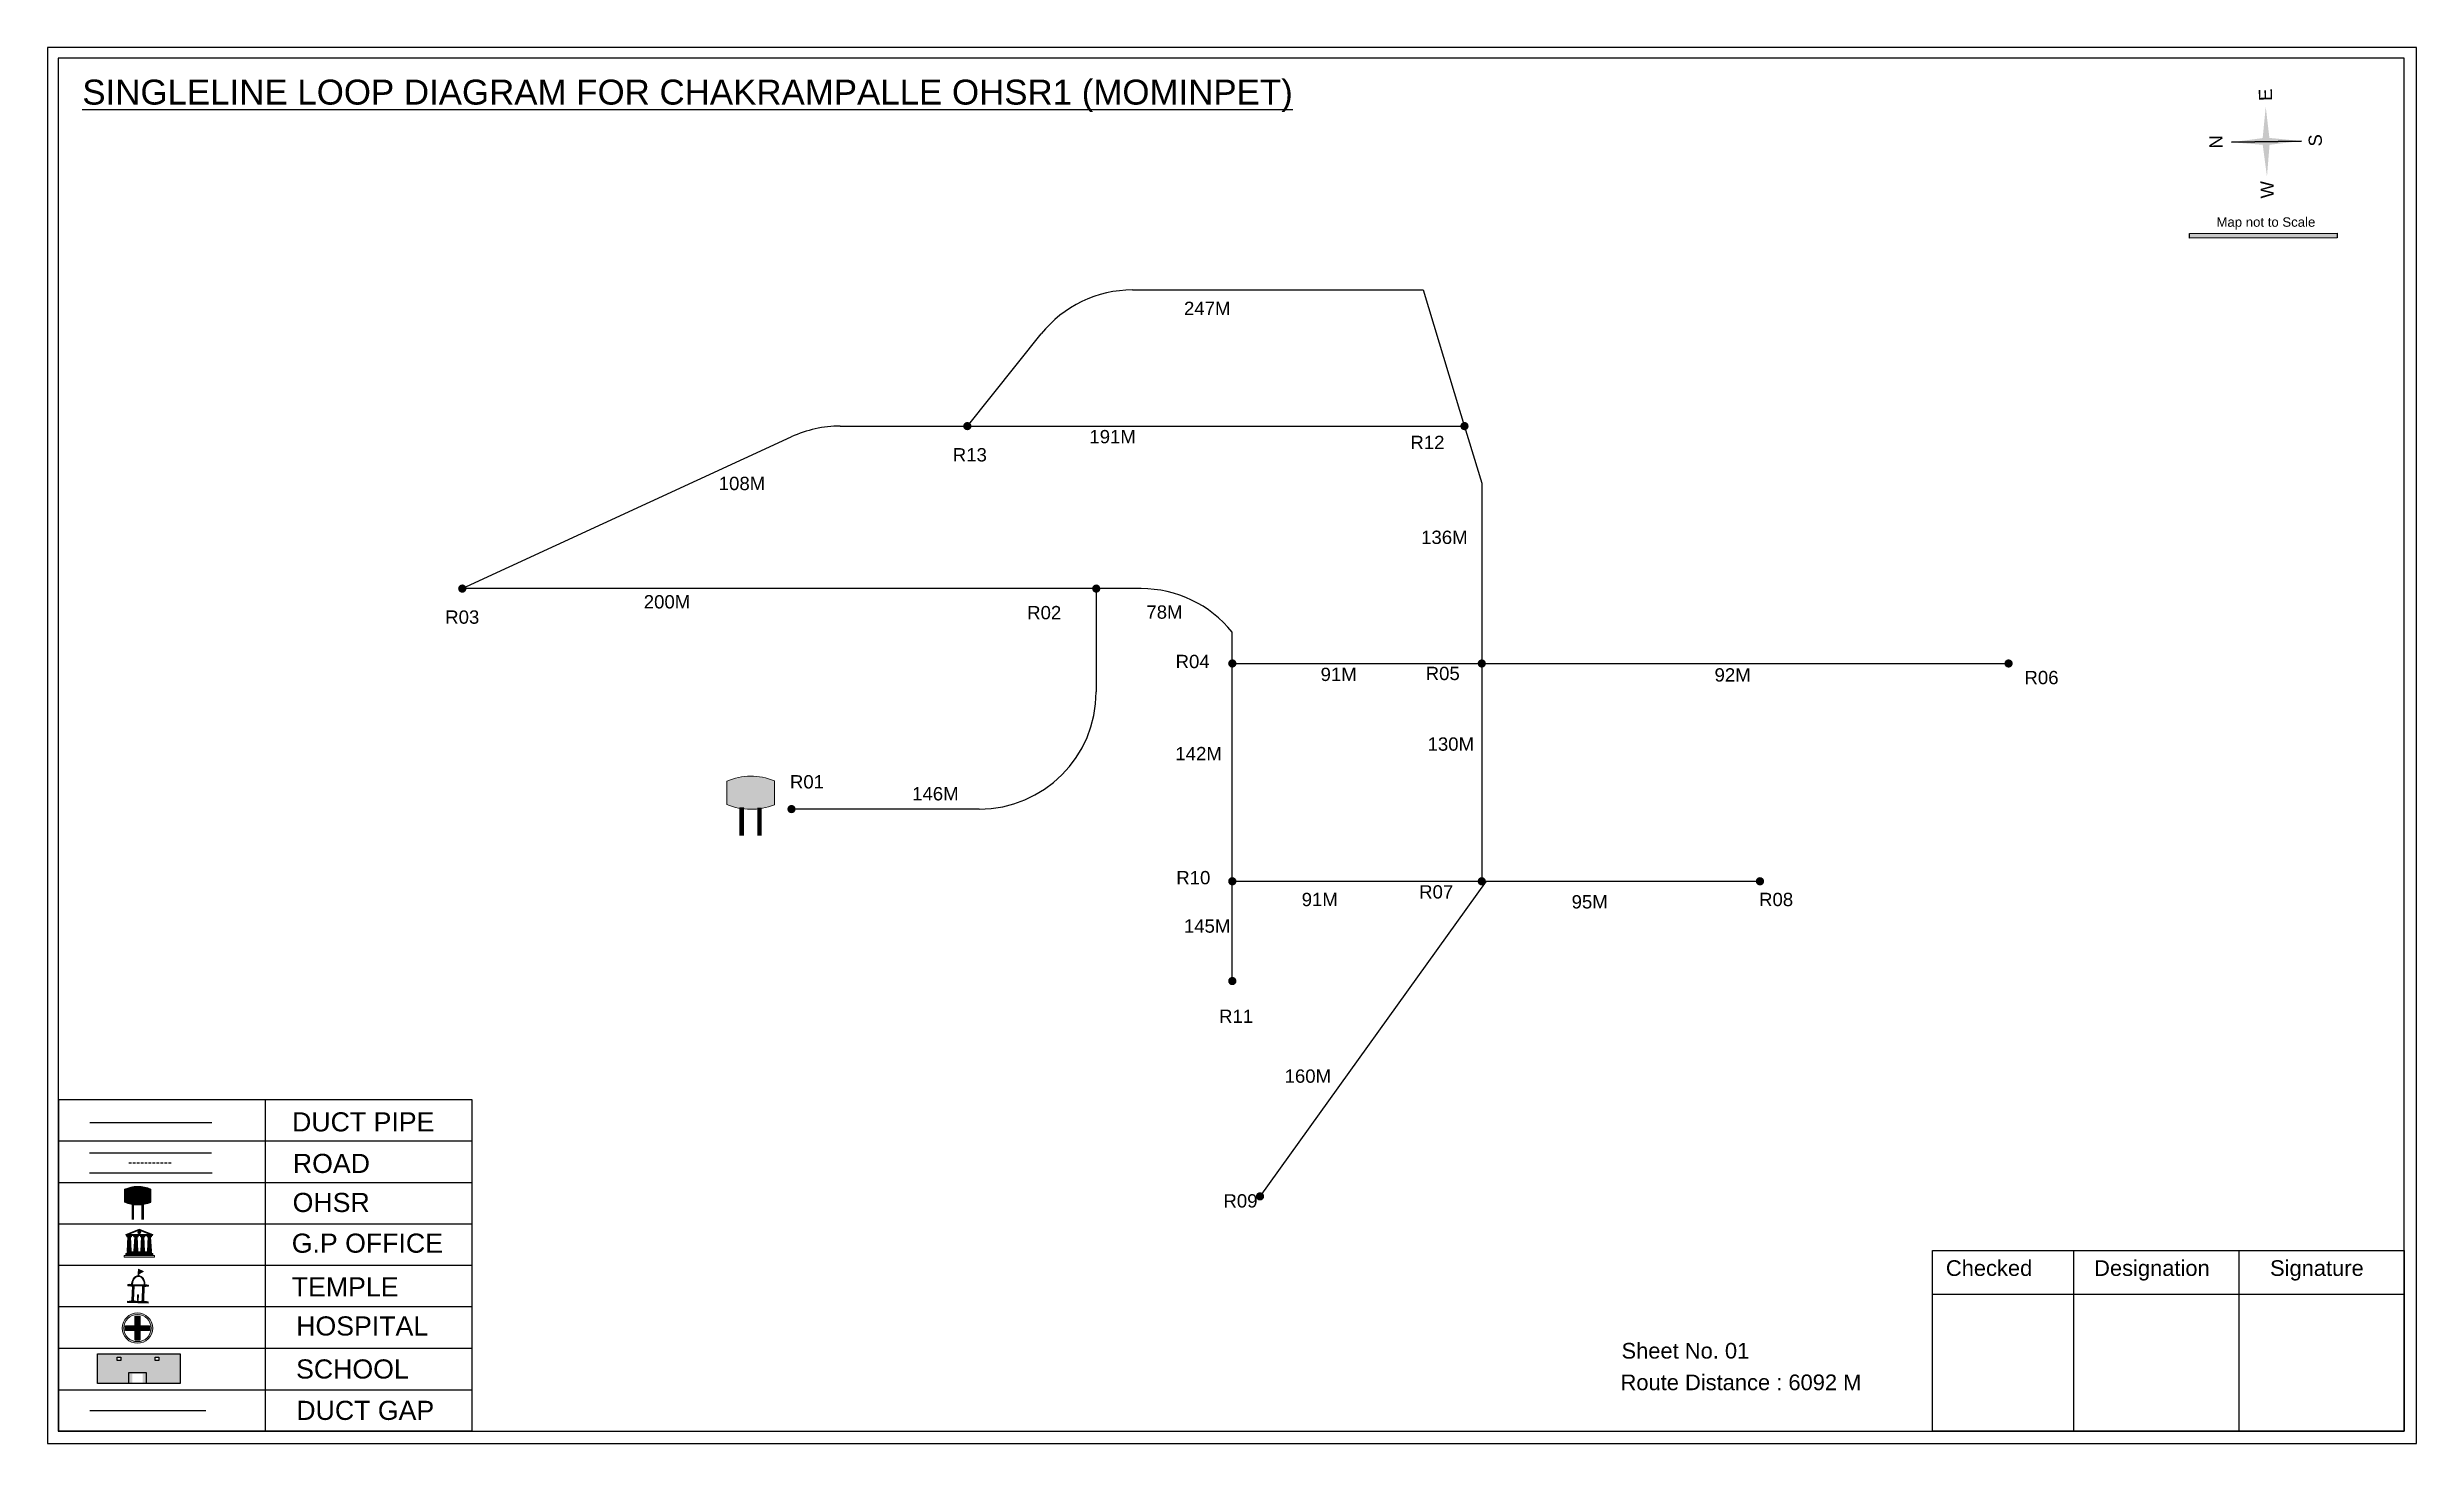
# Model space of a CAD drawing. Header units: inches. Extents: x 664 to 10563, y 382 to 1817.
# Drawn here: x 1402 to 2293, y 1292 to 1817 of the extents above; entities that cross this region are included whole.
import ezdxf

# ---------------------------------------------------------------- set-up
doc = ezdxf.new("R2010")
doc.units = ezdxf.units.IN
doc.header["$MEASUREMENT"] = 0
doc.linetypes.add('DASHEDX2', pattern=[1.5, 1, -0.5])
for name, color, linetype in [('LANDMARK', 7, 'Continuous'), ('OHT', 7, 'Continuous'), ('pipe', 5, 'Continuous')]:
    doc.layers.add(name, color=color, linetype=linetype)
doc.styles.get("Standard").update_dxf_attribs({"font": 'arial.ttf'})

msp = doc.modelspace()

# ---------------------------------------------------------------- texts
at = {"color": 242, "true_color": 0xcd2027}
msp.add_text('%%USINGLELINE LOOP DIAGRAM FOR CHAKRAMPALLE OHSR1 (MOMINPET)', height=9.375, dxfattribs=at).set_placement((1415.52, 1795.05))
for s, p in [('E', (2238.25, 1796.45)), ('N', (2219.67, 1778.6)), ('S', (2256.96, 1779.35)), ('W', (2238.9, 1759.85))]:
    msp.add_text(s, height=4.95, rotation=91.00631).set_placement(p)
for s, height, p in [('Map not to Scale', 3.5424, (2217.34, 1749.16)), ('247M', 5, (1829.43, 1716.01)), ('R13', 5, (1742.55, 1660.99)), ('191M', 5, (1793.88, 1667.81)), ('R12', 5, (1914.47, 1665.65)), ('108M', 5, (1654.62, 1650.23)), ('136M', 5, (1918.51, 1630)), ('R03', 5, (1551.86, 1600.03)), ('200M', 5, (1626.45, 1605.77)), ('R02', 5, (1770.5, 1601.7)), ('78M', 5, (1815.29, 1601.92)), ('R04', 5, (1826.27, 1583.35)), ('91M', 5, (1880.74, 1578.51)), ('R05', 5, (1920.22, 1578.86)), ('92M', 5, (2028.76, 1578.31)), ('R06', 5, (2145.19, 1577.31)), ('142M', 5, (1826.18, 1548.74)), ('130M', 5, (1920.93, 1552.33)), ('R01', 5, (1681.37, 1538.15)), ('146M', 5, (1727.28, 1533.67)), ('R10', 5, (1826.52, 1502.15)), ('91M', 5, (1873.65, 1493.95)), ('R07', 5, (1917.77, 1496.81)), ('95M', 5, (1975.06, 1493.07)), ('R08', 5, (2045.48, 1493.96)), ('145M', 5, (1829.38, 1483.96)), ('R11', 5, (1842.59, 1450.07)), ('160M', 5, (1867.22, 1427.59)), ('DUCT PIPE', 7.178, (1494.32, 1409.32)), ('ROAD ', 7.178, (1494.62, 1393.71)), ('OHSR', 7.178, (1494.53, 1379.04)), ('R09', 5, (1844.24, 1380.73)), ('G.P OFFICE', 7.178, (1494.2, 1363.75)), ('TEMPLE', 7.178, (1494.2, 1347.34)), ('Checked', 5.886, (2115.68, 1355.04)), ('Designation', 5.886, (2171.37, 1355.04)), ('Signature', 5.886, (2237.47, 1355.04)), ('HOSPITAL', 7.178, (1495.87, 1332.65)), ('Sheet No. 01', 5.886, (1993.81, 1323.98)), ('SCHOOL', 7.178, (1495.82, 1316.49)), ('Route Distance : 6092 M', 5.886, (1993.44, 1312.11)), ('DUCT GAP', 7.178, (1495.92, 1300.94))]:
    msp.add_text(s, height=height).set_placement(p)

# ---------------------------------------------------------------- blocks, each defined once
blk = doc.blocks.new('OHT')
at = {"linetype": 'Continuous', "lineweight": 0, "true_color": 0x0ffffc}
blk.add_hatch(color=4, dxfattribs=at).paths.add_polyline_path([(0.012, 1), (0, 1, 0.101323), (-0.4, 0.916), (-0.4, 0.525, 0.194075), (0.399, 0.521), (0.399, 0.921, 0.097877)])
at = {"color": 4, "linetype": 'Continuous', "lineweight": 0, "true_color": 0x0ffffc, "flags": 128}
for points in [[(-0.4, 0.525), (-0.4, 0.916)], [(0.399, 0.521), (0.399, 0.921)]]:
    blk.add_lwpolyline(points, dxfattribs=at)
at = {"color": 4, "linetype": 'Continuous', "lineweight": 0, "true_color": 0x0ffffc, "const_width": 0.075, "flags": 128}
for points in [[(-0.15, 0), (-0.15, 0.475)], [(0.15, 0), (0.15, 0.473)]]:
    blk.add_lwpolyline(points, dxfattribs=at)
at = {"color": 4, "linetype": 'Continuous', "lineweight": 0, "true_color": 0x0ffffc}
for centre, radius, start, end in [((0.006, -0.019), 1.019, 67.3109, 113.4711), ((0.004, 1.513), 1.068, 247.7682, 291.7007)]:
    blk.add_arc(centre, radius, start, end, dxfattribs=at)
blk = doc.blocks.new('Government_Office')
at = {"linetype": 'Continuous', "lineweight": 0, "true_color": 0xff0000}
h = blk.add_hatch(color=1, dxfattribs=at)
h.paths.add_polyline_path([(0.44, 0.72), (0.45, 0.75), (0, 0.93), (-0.45, 0.75), (-0.44, 0.72)])
h.paths.add_polyline_path([(0.355, 0.75), (-0.355, 0.75), (0, 0.9)], flags=16)
h.paths.add_polyline_path([(0, 0.778, -1), (0, 0.872, -1)], flags=0)
h = blk.add_hatch(color=1, dxfattribs=at)
edge = h.paths.add_edge_path()
edge.add_arc((0, 0.825), 0.0467, 90, 270)
edge.add_arc((0, 0.825), 0.0467, 270, 450)
for points in [[(-0.5, 0.05), (0.5, 0.05), (0.5, 0), (-0.5, 0)], [(-0.45, 0.075), (-0.45, 0.12), (0.45, 0.12), (0.45, 0.075)], [(-0.4, 0.14), (-0.4, 0.18), (0.4, 0.18), (0.4, 0.14)]]:
    blk.add_hatch(color=1, dxfattribs=at).paths.add_polyline_path(points)
h = blk.add_hatch(color=1, dxfattribs=at)
edge = h.paths.add_edge_path()
edge.add_line((-0.27, 0.195), (-0.295, 0.675))
edge.add_line((-0.295, 0.675), (-0.29, 0.675))
edge.add_arc((-0.278, 0.688), 0.0176, 225.30401, 441.56588)
edge.add_line((-0.275, 0.705), (-0.395, 0.705))
edge.add_arc((-0.392, 0.688), 0.0176, 98.43412, 314.69599)
edge.add_line((-0.38, 0.675), (-0.375, 0.675))
edge.add_line((-0.375, 0.675), (-0.4, 0.195))
edge.add_line((-0.4, 0.195), (-0.27, 0.195))
h = blk.add_hatch(color=1, dxfattribs=at)
edge = h.paths.add_edge_path()
edge.add_line((-0.047, 0.195), (-0.072, 0.675))
edge.add_line((-0.072, 0.675), (-0.067, 0.675))
edge.add_arc((-0.054, 0.688), 0.0176, 225.30401, 441.56588)
edge.add_line((-0.052, 0.705), (-0.172, 0.705))
edge.add_arc((-0.169, 0.688), 0.0176, 98.43412, 314.69599)
edge.add_line((-0.157, 0.675), (-0.152, 0.675))
edge.add_line((-0.152, 0.675), (-0.177, 0.195))
edge.add_line((-0.177, 0.195), (-0.047, 0.195))
h = blk.add_hatch(color=1, dxfattribs=at)
edge = h.paths.add_edge_path()
edge.add_line((0.177, 0.195), (0.152, 0.675))
edge.add_line((0.152, 0.675), (0.157, 0.675))
edge.add_arc((0.169, 0.688), 0.0176, 225.30401, 441.56588)
edge.add_line((0.172, 0.705), (0.052, 0.705))
edge.add_arc((0.054, 0.688), 0.0176, 98.43412, 314.69599)
edge.add_line((0.067, 0.675), (0.072, 0.675))
edge.add_line((0.072, 0.675), (0.047, 0.195))
edge.add_line((0.047, 0.195), (0.177, 0.195))
h = blk.add_hatch(color=1, dxfattribs=at)
edge = h.paths.add_edge_path()
edge.add_line((0.4, 0.195), (0.375, 0.675))
edge.add_line((0.375, 0.675), (0.38, 0.675))
edge.add_arc((0.392, 0.688), 0.0176, 225.30401, 441.56588)
edge.add_line((0.395, 0.705), (0.275, 0.705))
edge.add_arc((0.278, 0.688), 0.0176, 98.43412, 314.69599)
edge.add_line((0.29, 0.675), (0.295, 0.675))
edge.add_line((0.295, 0.675), (0.27, 0.195))
edge.add_line((0.27, 0.195), (0.4, 0.195))
at = {"color": 1, "linetype": 'Continuous', "lineweight": 0, "true_color": 0xff0000, "flags": 128}
for points in [[(-0.45, 0.75), (-0.44, 0.72), (0.44, 0.72), (0.45, 0.75), (0, 0.93)], [(-0.355, 0.75), (0.355, 0.75), (0, 0.9)], [(-0.5, 0.05), (0.5, 0.05), (0.5, 0), (-0.5, 0)], [(-0.45, 0.075), (-0.45, 0.12), (0.45, 0.12), (0.45, 0.075)], [(-0.4, 0.14), (-0.4, 0.18), (0.4, 0.18), (0.4, 0.14)]]:
    blk.add_lwpolyline(points, close=True, dxfattribs=at)
for points in [[(0, 0.872, 1), (0, 0.778, 1)], [(-0.27, 0.195), (-0.295, 0.675), (-0.29, 0.675, 1.379694), (-0.275, 0.705), (-0.395, 0.705, 1.379694), (-0.38, 0.675), (-0.375, 0.675), (-0.4, 0.195)], [(-0.047, 0.195), (-0.072, 0.675), (-0.067, 0.675, 1.379694), (-0.052, 0.705), (-0.172, 0.705, 1.379694), (-0.157, 0.675), (-0.152, 0.675), (-0.177, 0.195)], [(0.177, 0.195), (0.152, 0.675), (0.157, 0.675, 1.379694), (0.172, 0.705), (0.052, 0.705, 1.379694), (0.067, 0.675), (0.072, 0.675), (0.047, 0.195)], [(0.4, 0.195), (0.375, 0.675), (0.38, 0.675, 1.379694), (0.395, 0.705), (0.275, 0.705, 1.379694), (0.29, 0.675), (0.295, 0.675), (0.27, 0.195)]]:
    blk.add_lwpolyline(points, format="xyb", close=True, dxfattribs=at)
blk = doc.blocks.new('Temple')
at = {"linetype": 'Continuous', "lineweight": 0, "true_color": 0xff0000}
h = blk.add_hatch(color=1, dxfattribs=at)
edge = h.paths.add_edge_path()
edge.add_line((0.175, 0.49), (0.225, 0.49))
edge.add_line((0.225, 0.49), (0.225, 0.497))
edge.add_line((0.225, 0.497), (0.307, 0.497))
edge.add_line((0.307, 0.497), (0.307, 0.533))
edge.add_line((0.307, 0.533), (0.257, 0.533))
edge.add_line((0.257, 0.533), (0.257, 0.54))
edge.add_line((0.257, 0.54), (0.2, 0.54))
edge.add_spline(control_points=[(0.2, 0.54), (0.2, 0.589), (0.19, 0.638), (0.142, 0.743), (0.092, 0.79), (0.027, 0.805), (0.02, 0.806), (0.012, 0.806)], knot_values=[4.712389, 4.712389, 4.712389, 4.712389, 5.278166, 5.278166, 6.117402, 6.117402, 6.223801, 6.223801, 6.223801, 6.223801], degree=3, periodic=0)
edge.add_line((0.012, 0.806), (0.012, 0.79))
edge.add_line((0.012, 0.79), (-0.012, 0.79))
edge.add_line((-0.012, 0.79), (-0.012, 0.806))
edge.add_spline(control_points=[(-0.012, 0.806), (-0.055, 0.802), (-0.096, 0.781), (-0.171, 0.699), (-0.197, 0.628), (-0.2, 0.55), (-0.2, 0.545), (-0.2, 0.54)], knot_values=[6.343965, 6.343965, 6.343965, 6.343965, 6.956638, 6.956638, 7.795874, 7.795874, 7.853982, 7.853982, 7.853982, 7.853982], degree=3, periodic=0)
edge.add_line((-0.2, 0.54), (-0.257, 0.54))
edge.add_line((-0.257, 0.54), (-0.257, 0.533))
edge.add_line((-0.257, 0.533), (-0.307, 0.533))
edge.add_line((-0.307, 0.533), (-0.307, 0.497))
edge.add_line((-0.307, 0.497), (-0.225, 0.497))
edge.add_line((-0.225, 0.497), (-0.225, 0.49))
edge.add_line((-0.225, 0.49), (-0.175, 0.49))
edge.add_line((-0.175, 0.49), (-0.175, 0.07))
edge.add_arc((-0.205, 0.07), 0.03, -90, 0, ccw=False)
edge.add_line((-0.205, 0.04), (-0.257, 0.04))
edge.add_line((-0.257, 0.04), (-0.257, 0.033))
edge.add_line((-0.257, 0.033), (-0.307, 0.033))
edge.add_line((-0.307, 0.033), (-0.307, 0))
edge.add_line((-0.307, 0), (0.307, 0))
edge.add_line((0.307, 0), (0.307, 0.033))
edge.add_line((0.307, 0.033), (0.257, 0.033))
edge.add_line((0.257, 0.033), (0.257, 0.04))
edge.add_line((0.257, 0.04), (0.205, 0.04))
edge.add_arc((0.205, 0.07), 0.03, 180, 270, ccw=False)
edge.add_line((0.175, 0.07), (0.175, 0.49))
h.paths.add_polyline_path([(0.125, 0.07, -0.414214), (0.095, 0.04), (0.05, 0.04), (0.05, 0.033), (-0.05, 0.033), (-0.05, 0.04), (-0.095, 0.04, -0.414214), (-0.125, 0.07), (-0.125, 0.497), (0.125, 0.497)], flags=16)
edge = h.paths.add_edge_path(flags=16)
edge.add_ellipse((0, 0.54), major_axis=(0, 0.242), ratio=0.722808, start_angle=270, end_angle=450, ccw=False)
edge.add_line((0.175, 0.54), (-0.175, 0.54))
h.paths.add_polyline_path([(0.012, 0.23), (0.012, 0.07), (-0.012, 0.07), (-0.012, 0.23)], flags=0)
h = blk.add_hatch(color=1, dxfattribs=at)
edge = h.paths.add_edge_path()
edge.add_line((0.012, 0.857), (0, 0.85))
edge.add_line((0, 0.85), (-0.003, 0.925))
edge.add_line((-0.003, 0.925), (-0.012, 0.925))
edge.add_line((-0.012, 0.925), (-0.012, 0.806))
edge.add_spline(control_points=[(-0.012, 0.806), (-0.004, 0.807), (0.004, 0.807), (0.012, 0.806)], knot_values=[6.223801, 6.223801, 6.223801, 6.223801, 6.343965, 6.343965, 6.343965, 6.343965], degree=3, periodic=0)
edge.add_line((0.012, 0.806), (0.012, 0.857))
h = blk.add_hatch(color=1, dxfattribs=at)
edge = h.paths.add_edge_path()
edge.add_line((0.012, 0.79), (0.012, 0.806))
edge.add_spline(control_points=[(0.012, 0.806), (0.004, 0.807), (-0.004, 0.807), (-0.012, 0.806)], knot_values=[6.223801, 6.223801, 6.223801, 6.223801, 6.343965, 6.343965, 6.343965, 6.343965], degree=3, periodic=0)
edge.add_line((-0.012, 0.806), (-0.012, 0.79))
edge.add_line((-0.012, 0.79), (0.012, 0.79))
at = {"linetype": 'Continuous', "lineweight": 0, "true_color": 0xe66000}
blk.add_hatch(color=32, dxfattribs=at).paths.add_polyline_path([(-0.006, 1), (0.147, 0.931), (0, 0.85)])
at = {"color": 1, "linetype": 'Continuous', "lineweight": 0, "true_color": 0xff0000, "flags": 128}
for points in [[(0.012, 0.925), (-0.012, 0.925), (-0.012, 0.79), (0.012, 0.79)], [(0.012, 0.23), (-0.012, 0.23), (-0.012, 0.07), (0.012, 0.07)]]:
    blk.add_lwpolyline(points, close=True, dxfattribs=at)
at = {"color": 32, "linetype": 'Continuous', "lineweight": 0, "true_color": 0xe66000, "flags": 128}
blk.add_lwpolyline([(-0.006, 1), (0.147, 0.931), (0, 0.85), (-0.006, 1)], dxfattribs=at)
at = {"color": 1, "linetype": 'Continuous', "lineweight": 0, "true_color": 0xff0000, "flags": 128}
blk.add_lwpolyline([(0.2, 0.54), (0.257, 0.54), (0.257, 0.533), (0.307, 0.533), (0.307, 0.497), (0.225, 0.497), (0.225, 0.49), (0.175, 0.49), (0.175, 0.07, 0.414214), (0.205, 0.04), (0.257, 0.04), (0.257, 0.033), (0.307, 0.033), (0.307, 0), (-0.307, 0), (-0.307, 0.033), (-0.257, 0.033), (-0.257, 0.04), (-0.205, 0.04, 0.414214), (-0.175, 0.07), (-0.175, 0.49), (-0.225, 0.49), (-0.225, 0.497), (-0.307, 0.497), (-0.307, 0.533), (-0.257, 0.533), (-0.257, 0.54), (-0.2, 0.54)], format="xyb", dxfattribs=at)
blk.add_lwpolyline([(-0.175, 0.54), (0.175, 0.54)], dxfattribs=at)
blk.add_lwpolyline([(0.125, 0.497), (0.125, 0.07, -0.414214), (0.095, 0.04), (0.05, 0.04), (0.05, 0.033), (-0.05, 0.033), (-0.05, 0.04), (-0.095, 0.04, -0.414214), (-0.125, 0.07), (-0.125, 0.497)], format="xyb", close=True, dxfattribs=at)
at = {"color": 1, "linetype": 'Continuous', "lineweight": 0, "true_color": 0xff0000}
blk.add_ellipse((0, 0.54), major_axis=(0, 0.242), ratio=0.722808, start_param=4.712389, end_param=7.853982, dxfattribs=at)
blk.add_open_spline([(0.2, 0.54), (0.2, 0.589), (0.19, 0.638), (0.142, 0.743), (0.092, 0.79), (-0.023, 0.816), (-0.085, 0.794), (-0.171, 0.699), (-0.197, 0.628), (-0.2, 0.55), (-0.2, 0.545), (-0.2, 0.54)], degree=3, knots=[4.712389, 4.712389, 4.712389, 4.712389, 5.278166, 5.278166, 6.117402, 6.117402, 6.956638, 6.956638, 7.795874, 7.795874, 7.853982, 7.853982, 7.853982, 7.853982], dxfattribs=at)
blk = doc.blocks.new('*U7')
at = {"color": 0, "linetype": 'DASHEDX2', "transparency": 16777216}
blk.add_line((-8.22, 0), (8.01, 0), dxfattribs=at)
blk = doc.blocks.new('Hospital')
at = {"linetype": 'Continuous', "lineweight": 0, "true_color": 0x000000}
h = blk.add_hatch(color=18, dxfattribs=at)
h.paths.add_polyline_path([(-0.5, 0, 1), (0.5, 0, 1)])
h.paths.add_polyline_path([(0.446, 0, -1), (-0.446, 0, -1)], flags=16)
at = {"linetype": 'Continuous', "true_color": 0xff0000}
blk.add_hatch(color=1, dxfattribs=at).paths.add_polyline_path([(-0.394, 0.08), (-0.08, 0.08), (-0.08, 0.394), (0.08, 0.394), (0.08, 0.08), (0.394, 0.08), (0.394, -0.08), (0.08, -0.08), (0.08, -0.394), (-0.08, -0.394), (-0.08, -0.08), (-0.394, -0.08)])
at = {"color": 1, "linetype": 'Continuous', "true_color": 0xff0000, "flags": 128}
blk.add_lwpolyline([(-0.394, 0.08), (-0.08, 0.08), (-0.08, 0.394), (0.08, 0.394), (0.08, 0.08), (0.394, 0.08), (0.394, -0.08), (0.08, -0.08), (0.08, -0.394), (-0.08, -0.394), (-0.08, -0.08), (-0.394, -0.08)], close=True, dxfattribs=at)
at = {"color": 18, "linetype": 'Continuous', "lineweight": 0, "true_color": 0x000000}
for radius in [0.5, 0.446]:
    blk.add_circle((0, 0), radius, dxfattribs=at)

# ---------------------------------------------------------------- hatches: boundary and pattern name
at = {"true_color": 0x0093dd}
h = msp.add_hatch(color=142, dxfattribs=at)
h.dxf.hatch_style = 1
h.paths.add_polyline_path([(2207.16, 1746.66), (2207.17, 1744.81), (2262.67, 1744.94), (2262.67, 1746.78)])
at = {"ltscale": 0.5}
h = msp.add_hatch(color=5, dxfattribs=at)
h.dxf.hatch_style = 1
h.paths.add_polyline_path([(1749.58, 1674.27, 1), (1746.47, 1674.27, 1)])
h = msp.add_hatch(color=5, dxfattribs=at)
h.dxf.hatch_style = 1
h.paths.add_polyline_path([(1936.36, 1674.27, 1), (1933.24, 1674.27, 1)])
h = msp.add_hatch(color=5, dxfattribs=at)
h.dxf.hatch_style = 1
h.paths.add_polyline_path([(1559.83, 1613.23, 1), (1556.71, 1613.23, 1)])
h = msp.add_hatch(color=5, dxfattribs=at)
h.dxf.hatch_style = 1
h.paths.add_polyline_path([(1798.01, 1613.23, 1), (1794.9, 1613.23, 1)])
h = msp.add_hatch(color=5, dxfattribs=at)
h.dxf.hatch_style = 1
h.paths.add_polyline_path([(1849.14, 1585.1, 1), (1846.02, 1585.1, 1)])
h = msp.add_hatch(color=5, dxfattribs=at)
h.dxf.hatch_style = 1
h.paths.add_polyline_path([(1942.87, 1585.1, 1), (1939.75, 1585.1, 1)])
h = msp.add_hatch(color=5, dxfattribs=at)
h.dxf.hatch_style = 1
h.paths.add_polyline_path([(2140.8, 1585.1, 1), (2137.68, 1585.1, 1)])
h = msp.add_hatch(color=5, dxfattribs=at)
h.dxf.hatch_style = 1
h.paths.add_polyline_path([(1683.52, 1530.4, 1), (1680.41, 1530.4, 1)])
h = msp.add_hatch(color=5, dxfattribs=at)
h.dxf.hatch_style = 1
h.paths.add_polyline_path([(1849.14, 1503.28, 1), (1846.02, 1503.28, 1)])
h = msp.add_hatch(color=5, dxfattribs=at)
h.dxf.hatch_style = 1
h.paths.add_polyline_path([(1942.87, 1503.28, 1), (1939.75, 1503.28, 1)])
h = msp.add_hatch(color=5, dxfattribs=at)
h.dxf.hatch_style = 1
h.paths.add_polyline_path([(2047.39, 1503.28, 1), (2044.27, 1503.28, 1)])
h = msp.add_hatch(color=5, dxfattribs=at)
h.dxf.hatch_style = 1
h.paths.add_polyline_path([(1849.14, 1465.81, 1), (1846.02, 1465.81, 1)])
h = msp.add_hatch(color=5, dxfattribs=at)
h.dxf.hatch_style = 1
h.paths.add_polyline_path([(1859.54, 1384.92, 1), (1856.43, 1384.92, 1)])
at = {"true_color": 0xc8c92d}
h = msp.add_hatch(color=52, dxfattribs=at)
h.dxf.hatch_style = 1
h.paths.add_polyline_path([(1427.35, 1325.72), (1421.19, 1325.72), (1421.19, 1314.64), (1427.35, 1314.64)])
h.paths.add_polyline_path([(1452.2, 1325.72), (1446.04, 1325.72), (1446.04, 1314.64), (1452.2, 1314.64)])
at = {"true_color": 0x293189}
h = msp.add_hatch(color=177, dxfattribs=at)
h.dxf.hatch_style = 1
h.paths.add_polyline_path([(1446.04, 1325.72), (1427.35, 1325.72), (1427.35, 1314.64), (1434.36, 1314.64), (1434.36, 1318.27), (1438.22, 1318.27), (1438.22, 1314.64), (1446.04, 1314.64)])
h.paths.add_polyline_path([(1430.02, 1323.25), (1428.65, 1323.25), (1428.65, 1324.52), (1430.02, 1324.52)], flags=16)
h.paths.add_polyline_path([(1442.9, 1323.25), (1442.9, 1324.52), (1444.27, 1324.52), (1444.27, 1323.25)], flags=16)

# ---------------------------------------------------------------- linework, layer by layer
for p, q in [((2249.23, 1781.36), (2222.93, 1780.9)), ((2222.93, 1780.9), (2249.23, 1781.36)), ((2249.23, 1781.36), (2222.93, 1780.9)), ((2236.1, 1781.13), (2249.23, 1781.36)), ((1406.51, 1421.16), (1406.51, 1297.95)), ((1484.27, 1421.16), (1484.27, 1296.74)), ((1562.04, 1405.61), (1406.51, 1405.61)), ((1418.16, 1401.31), (1464.05, 1401.31)), ((1562.04, 1390.05), (1406.51, 1390.05)), ((1418.16, 1393.79), (1464.28, 1393.79)), ((1562.04, 1374.5), (1406.51, 1374.5)), ((1562.04, 1358.95), (1406.51, 1358.95)), ((1562.04, 1343.39), (1406.51, 1343.39)), ((1406.51, 1327.84), (1562.04, 1327.84)), ((1406.51, 1312.29), (1562.04, 1312.29)), ((1406.5, 1297.71), (1406.5, 1296.75)), ((1406.51, 1297.95), (1406.51, 1296.74)), ((1562.04, 1296.74), (1406.51, 1296.74))]:
    msp.add_line(p, q)
at = {"color": 1}
msp.add_line((2222.93, 1780.9), (2236.09, 1781.13), dxfattribs=at)
at = {"color": 242, "true_color": 0xcd2027}
for p, q in [((2163.57, 1364.58), (2163.57, 1296.69)), ((2225.77, 1364.58), (2225.77, 1296.69)), ((2110.6, 1348.14), (2287.83, 1348.14))]:
    msp.add_line(p, q, dxfattribs=at)
for points in [[(1402.39, 1816.54), (1402.39, 1292.04), (2292.53, 1292.04), (2292.53, 1816.54)], [(1406.5, 1812.52), (1406.5, 1296.75), (2287.83, 1296.75), (2287.83, 1812.52)], [(1452.27, 1325.72), (1452.27, 1314.64), (1421.19, 1314.64), (1421.19, 1325.72)], [(1430.02, 1324.52), (1430.02, 1323.25), (1428.65, 1323.25), (1428.65, 1324.52)], [(1442.9, 1323.25), (1442.9, 1324.52), (1444.27, 1324.52), (1444.27, 1323.25)]]:
    msp.add_lwpolyline(points, close=True)
at = {"color": 142, "true_color": 0x0093dd}
msp.add_lwpolyline([(2262.68, 1744.94), (2207.17, 1744.81), (2207.16, 1746.66), (2262.67, 1746.78), (2262.67, 1744.94)], dxfattribs=at)
for points in [[(1562.04, 1296.74), (1562.04, 1421.16), (1406.51, 1421.16)], [(1433.03, 1314.64), (1433.03, 1318.74), (1439.56, 1318.74), (1439.56, 1314.64)]]:
    msp.add_lwpolyline(points)
at = {"color": 242, "true_color": 0xcd2027}
msp.add_lwpolyline([(2287.83, 1296.69), (2110.6, 1296.69), (2110.6, 1364.58), (2287.83, 1364.58)], close=True, dxfattribs=at)
for points in [[(2237.38, 1781.16), (2234.56, 1781.11), (2235.85, 1794.28)], [(2237.38, 1781.16), (2234.56, 1781.11), (2235.85, 1794.28)], [(2237.38, 1781.16), (2234.56, 1781.11), (2236.31, 1767.98)], [(2237.38, 1781.16), (2234.56, 1781.11), (2236.31, 1767.98)], [(2236.12, 1779.83), (2236.07, 1782.65), (2249.23, 1781.36)], [(2236.12, 1779.83), (2236.07, 1782.65), (2249.23, 1781.36)]]:
    msp.add_solid(points)
at = {"color": 1}
msp.add_solid([(2236.12, 1779.83), (2236.07, 1782.65), (2222.93, 1780.9)], dxfattribs=at)
msp.add_solid([(2236.12, 1779.83), (2236.07, 1782.65), (2222.93, 1780.9)], dxfattribs=at)
at = {"layer": 'OHT', "color": 5}
msp.add_line((1418.33, 1412.69), (1464.22, 1412.69), dxfattribs=at)
at = {"layer": 'OHT', "color": 1}
msp.add_line((1418.33, 1304.51), (1461.93, 1304.51), dxfattribs=at)
at = {"layer": 'pipe'}
for p, q in [((1810.11, 1725.41), (1919.25, 1725.41)), ((1919.25, 1725.41), (1932.97, 1680.27)), ((1748.03, 1674.27), (1775.76, 1708.91)), ((1700.29, 1674.27), (1934.8, 1674.27)), ((1932.97, 1680.27), (1941.31, 1652.86)), ((1558.27, 1613.23), (1681.86, 1670.23)), ((1941.31, 1652.86), (1941.31, 1591.1)), ((1813.32, 1613.23), (1558.27, 1613.23)), ((1796.46, 1613.23), (1796.46, 1574.4)), ((1847.58, 1465.81), (1847.58, 1596.85)), ((1847.58, 1585.1), (1955.31, 1585.1)), ((1941.31, 1591.1), (1941.31, 1503.28)), ((1955.31, 1585.1), (2139.24, 1585.1)), ((1752.46, 1530.4), (1681.97, 1530.4)), ((1847.58, 1503.28), (1955.31, 1503.28)), ((1942.96, 1503.28), (1857.98, 1384.92)), ((1955.31, 1503.28), (2045.83, 1503.28))]:
    msp.add_line(p, q, dxfattribs=at)
for centre, start, end in [((1810.11, 1681.41), 90, 141.31799), ((1700.29, 1630.27), 90, 114.75783), ((1813.32, 1569.23), 38.8768, 90), ((1752.46, 1574.4), 270, 0)]:
    msp.add_arc(centre, 44, start, end, dxfattribs=at)

# ---------------------------------------------------------------- block references
at = {"linetype": 'DASHEDX2'}
msp.add_blockref('*U7', (1441.16, 1397.55), dxfattribs=at)
at = {"layer": 'LANDMARK'}
for name, p, xscale, yscale, zscale in [('Government_Office', (1436.92, 1362.09), 11.32114773247135, 11.32114773247135, 11.32114773247135), ('Hospital', (1436.24, 1335.43), 11.41772014427468, 11.41772014427468, 11.41772014427468)]:
    msp.add_blockref(name, p, dxfattribs=dict(at, xscale=xscale, yscale=yscale, zscale=zscale))
at = {"layer": 'LANDMARK', "xscale": 12.62452535729322, "yscale": 12.62452535729322, "zscale": 12.62452535729322, "rotation": 358.3713438591284}
msp.add_blockref('Temple', (1436.35, 1344.97), dxfattribs=at)
at = {"layer": 'OHT'}
for p, xscale, yscale, zscale in [((1666.59, 1520.36), 22.41341502807723, 22.41341502807723, 22.41341502807723), ((1436.33, 1376.19), 12.45189723782068, 12.45189723782068, 12.45189723782068)]:
    msp.add_blockref('OHT', p, dxfattribs=dict(at, xscale=xscale, yscale=yscale, zscale=zscale))

msp.set_redraw_order([(e.dxf.handle, doc.entitydb.next_handle()) for e in msp.query("TEXT MTEXT ATTDEF DIMENSION ARC_DIMENSION")])  # texts and dimensions are drawn at this point

doc.saveas('drawing.dxf')
